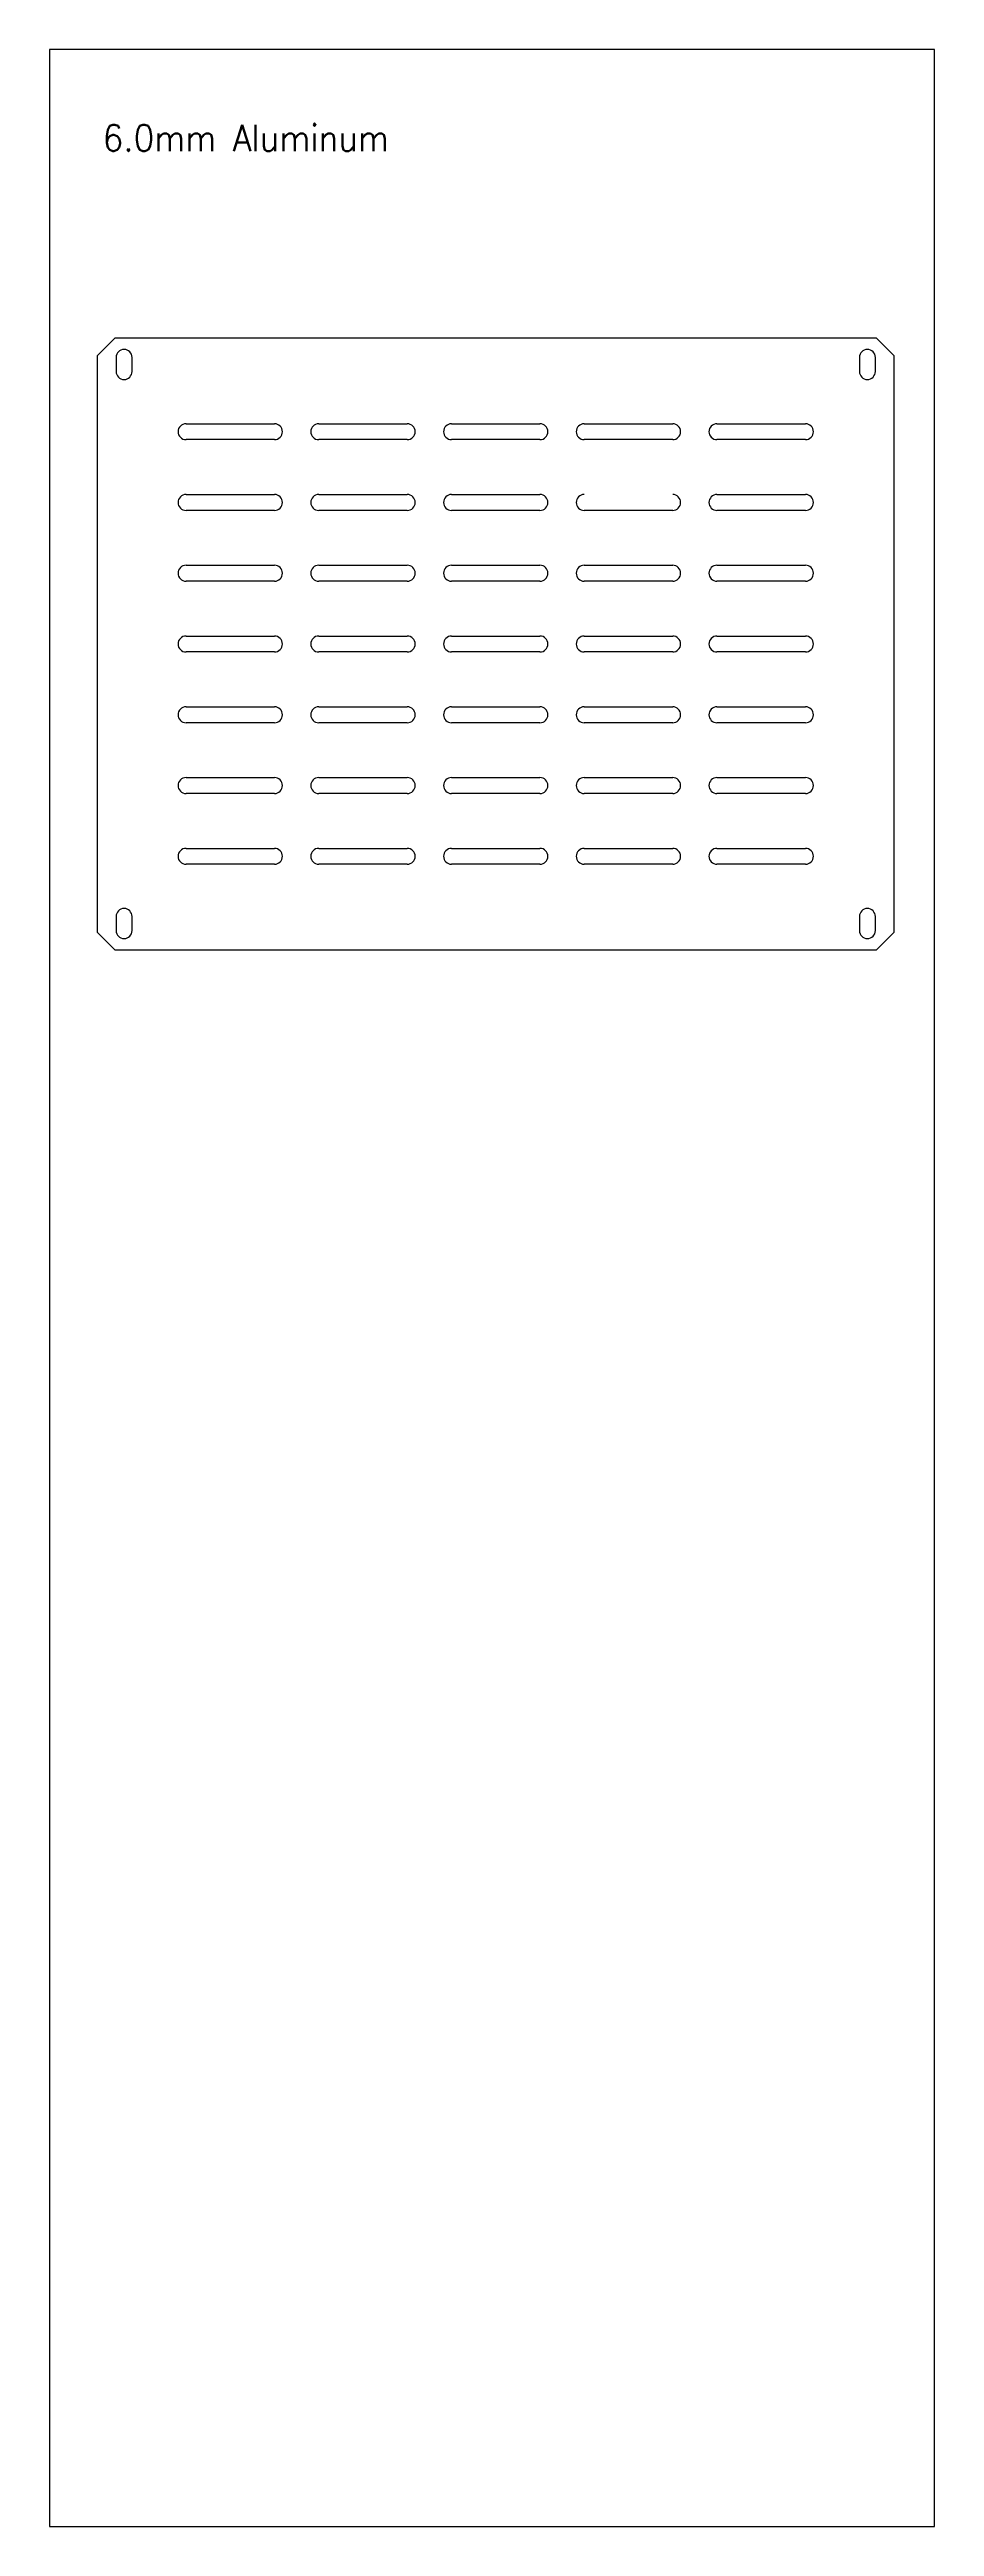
# Model space of a CAD drawing. Header units: millimetres. Extents: x -200 to 3600, y -1100 to 300.
# Drawn here: x 2800 to 3300, y -1100 to 300 of the extents above; entities that cross this region are included whole.
import ezdxf

# ---------------------------------------------------------------- set-up
doc = ezdxf.new("R2010")
doc.units = ezdxf.units.MM
doc.layers.get('0').update_dxf_attribs({"linetype": 'CONTINUOUS', "lineweight": 25, "true_color": 0xffffff})
doc.styles.add('textstyle17', font='')
doc.styles.get('textstyle17').set_extended_font_data('Standard')

msp = doc.modelspace()

# ---------------------------------------------------------------- texts
at = {"insert": (2910.9, 257.5), "char_height": 4.763, "attachment_point": 2, "style": 'textstyle17'}
msp.add_mtext('\\H14.9679;6.0mm Aluminum', dxfattribs=at)

# ---------------------------------------------------------------- linework, layer by layer
for p, q in [((2800, 300), (2800, -1100)), ((3300, 300), (2800, 300)), ((3300, -1100), (3300, 300)), ((2800, -1100), (3300, -1100))]:
    msp.add_line(p, q)
at = {"color": 7, "linetype": 'CONTINUOUS', "lineweight": 30, "true_color": 0xffffff}
for p, q in [((2837.1, 137), (2827.1, 127)), ((2827.1, -199), (2827.1, 127)), ((2837.1, 137), (3267.1, 137)), ((3277.1, 127), (3267.1, 137)), ((3277.1, 127), (3277.1, -199)), ((2837.6, 126), (2837.6, 118)), ((2846.6, 118), (2846.6, 126)), ((3257.6, 126), (3257.6, 118)), ((3266.6, 118), (3266.6, 126)), ((2877.1, 88.5), (2927.1, 88.5)), ((2952.1, 88.5), (3002.1, 88.5)), ((3027.1, 88.5), (3077.1, 88.5)), ((3102.1, 88.5), (3152.1, 88.5)), ((3177.1, 88.5), (3227.1, 88.5)), ((2927.1, 79.5), (2877.1, 79.5)), ((3002.1, 79.5), (2952.1, 79.5)), ((3077.1, 79.5), (3027.1, 79.5)), ((3152.1, 79.5), (3102.1, 79.5)), ((3227.1, 79.5), (3177.1, 79.5)), ((2877.1, 48.5), (2927.1, 48.5)), ((2952.1, 48.5), (3002.1, 48.5)), ((3027.1, 48.5), (3077.1, 48.5)), ((3177.1, 48.5), (3227.1, 48.5)), ((2927.1, 39.5), (2877.1, 39.5)), ((3002.1, 39.5), (2952.1, 39.5)), ((3077.1, 39.5), (3027.1, 39.5)), ((3152.1, 39.5), (3102.1, 39.5)), ((3227.1, 39.5), (3177.1, 39.5)), ((2877.1, 8.5), (2927.1, 8.5)), ((2952.1, 8.5), (3002.1, 8.5)), ((3027.1, 8.5), (3077.1, 8.5)), ((3102.1, 8.5), (3152.1, 8.5)), ((3177.1, 8.5), (3227.1, 8.5)), ((2927.1, -0.5), (2877.1, -0.5)), ((3002.1, -0.5), (2952.1, -0.5)), ((3077.1, -0.5), (3027.1, -0.5)), ((3152.1, -0.5), (3102.1, -0.5)), ((3227.1, -0.5), (3177.1, -0.5)), ((2877.1, -31.5), (2927.1, -31.5)), ((2927.1, -40.5), (2877.1, -40.5)), ((2952.1, -31.5), (3002.1, -31.5)), ((3002.1, -40.5), (2952.1, -40.5)), ((3027.1, -31.5), (3077.1, -31.5)), ((3077.1, -40.5), (3027.1, -40.5)), ((3102.1, -31.5), (3152.1, -31.5)), ((3152.1, -40.5), (3102.1, -40.5)), ((3177.1, -31.5), (3227.1, -31.5)), ((3227.1, -40.5), (3177.1, -40.5)), ((2877.1, -71.5), (2927.1, -71.5)), ((2927.1, -80.5), (2877.1, -80.5)), ((2952.1, -71.5), (3002.1, -71.5)), ((3002.1, -80.5), (2952.1, -80.5)), ((3027.1, -71.5), (3077.1, -71.5)), ((3077.1, -80.5), (3027.1, -80.5)), ((3102.1, -71.5), (3152.1, -71.5)), ((3152.1, -80.5), (3102.1, -80.5)), ((3177.1, -71.5), (3227.1, -71.5)), ((3227.1, -80.5), (3177.1, -80.5)), ((2877.1, -111.5), (2927.1, -111.5)), ((2952.1, -111.5), (3002.1, -111.5)), ((3027.1, -111.5), (3077.1, -111.5)), ((3102.1, -111.5), (3152.1, -111.5)), ((3177.1, -111.5), (3227.1, -111.5)), ((2927.1, -120.5), (2877.1, -120.5)), ((3002.1, -120.5), (2952.1, -120.5)), ((3077.1, -120.5), (3027.1, -120.5)), ((3152.1, -120.5), (3102.1, -120.5)), ((3227.1, -120.5), (3177.1, -120.5)), ((2877.1, -151.5), (2927.1, -151.5)), ((2952.1, -151.5), (3002.1, -151.5)), ((3027.1, -151.5), (3077.1, -151.5)), ((3102.1, -151.5), (3152.1, -151.5)), ((3177.1, -151.5), (3227.1, -151.5)), ((2927.1, -160.5), (2877.1, -160.5)), ((3002.1, -160.5), (2952.1, -160.5)), ((3077.1, -160.5), (3027.1, -160.5)), ((3152.1, -160.5), (3102.1, -160.5)), ((3227.1, -160.5), (3177.1, -160.5)), ((2837.6, -190), (2837.6, -198)), ((2846.6, -198), (2846.6, -190)), ((3257.6, -190), (3257.6, -198)), ((3266.6, -198), (3266.6, -190)), ((2827.1, -199), (2837.1, -209)), ((3267.1, -209), (2837.1, -209)), ((3267.1, -209), (3277.1, -199))]:
    msp.add_line(p, q, dxfattribs=at)
for centre, start, end in [((2842.1, 126), 0, 180), ((3262.1, 126), 0, 180), ((2842.1, 118), 180, 0), ((3262.1, 118), 180, 0), ((2877.1, 84), 90, 270), ((2927.1, 84), 270, 90), ((2952.1, 84), 90, 270), ((3002.1, 84), 270, 90), ((3027.1, 84), 90, 270), ((3077.1, 84), 270, 90), ((3102.1, 84), 90, 270), ((3152.1, 84), 270, 90), ((3177.1, 84), 90, 270), ((3227.1, 84), 270, 90), ((2877.1, 44), 90, 270), ((2927.1, 44), 270, 90), ((2952.1, 44), 90, 270), ((3002.1, 44), 270, 90), ((3027.1, 44), 90, 270), ((3077.1, 44), 270, 90), ((3102.1, 44), 90, 270), ((3152.1, 44), 270, 90), ((3177.1, 44), 90, 270), ((3227.1, 44), 270, 90), ((2877.1, 4), 90, 270), ((2927.1, 4), 270, 90), ((2952.1, 4), 90, 270), ((3002.1, 4), 270, 90), ((3027.1, 4), 90, 270), ((3077.1, 4), 270, 90), ((3102.1, 4), 90, 270), ((3152.1, 4), 270, 90), ((3177.1, 4), 90, 270), ((3227.1, 4), 270, 90), ((2877.1, -36), 90, 270), ((2927.1, -36), 270, 90), ((2952.1, -36), 90, 270), ((3002.1, -36), 270, 90), ((3027.1, -36), 90, 270), ((3077.1, -36), 270, 90), ((3102.1, -36), 90, 270), ((3152.1, -36), 270, 90), ((3177.1, -36), 90, 270), ((3227.1, -36), 270, 90), ((2877.1, -76), 90, 270), ((2927.1, -76), 270, 90), ((2952.1, -76), 90, 270), ((3002.1, -76), 270, 90), ((3027.1, -76), 90, 270), ((3077.1, -76), 270, 90), ((3102.1, -76), 90, 270), ((3152.1, -76), 270, 90), ((3177.1, -76), 90, 270), ((3227.1, -76), 270, 90), ((2877.1, -116), 90, 270), ((2927.1, -116), 270, 90), ((2952.1, -116), 90, 270), ((3002.1, -116), 270, 90), ((3027.1, -116), 90, 270), ((3077.1, -116), 270, 90), ((3102.1, -116), 90, 270), ((3152.1, -116), 270, 90), ((3177.1, -116), 90, 270), ((3227.1, -116), 270, 90), ((2877.1, -156), 90, 270), ((2927.1, -156), 270, 90), ((2952.1, -156), 90, 270), ((3002.1, -156), 270, 90), ((3027.1, -156), 90, 270), ((3077.1, -156), 270, 90), ((3102.1, -156), 90, 270), ((3152.1, -156), 270, 90), ((3177.1, -156), 90, 270), ((3227.1, -156), 270, 90), ((2842.1, -190), 0, 180), ((3262.1, -190), 0, 180), ((2842.1, -198), 180, 0), ((3262.1, -198), 180, 0)]:
    msp.add_arc(centre, 4.5, start, end, dxfattribs=at)

msp.set_redraw_order([(e.dxf.handle, doc.entitydb.next_handle()) for e in msp.query("TEXT MTEXT ATTDEF DIMENSION ARC_DIMENSION")])  # texts and dimensions are drawn at this point

doc.saveas('drawing.dxf')
